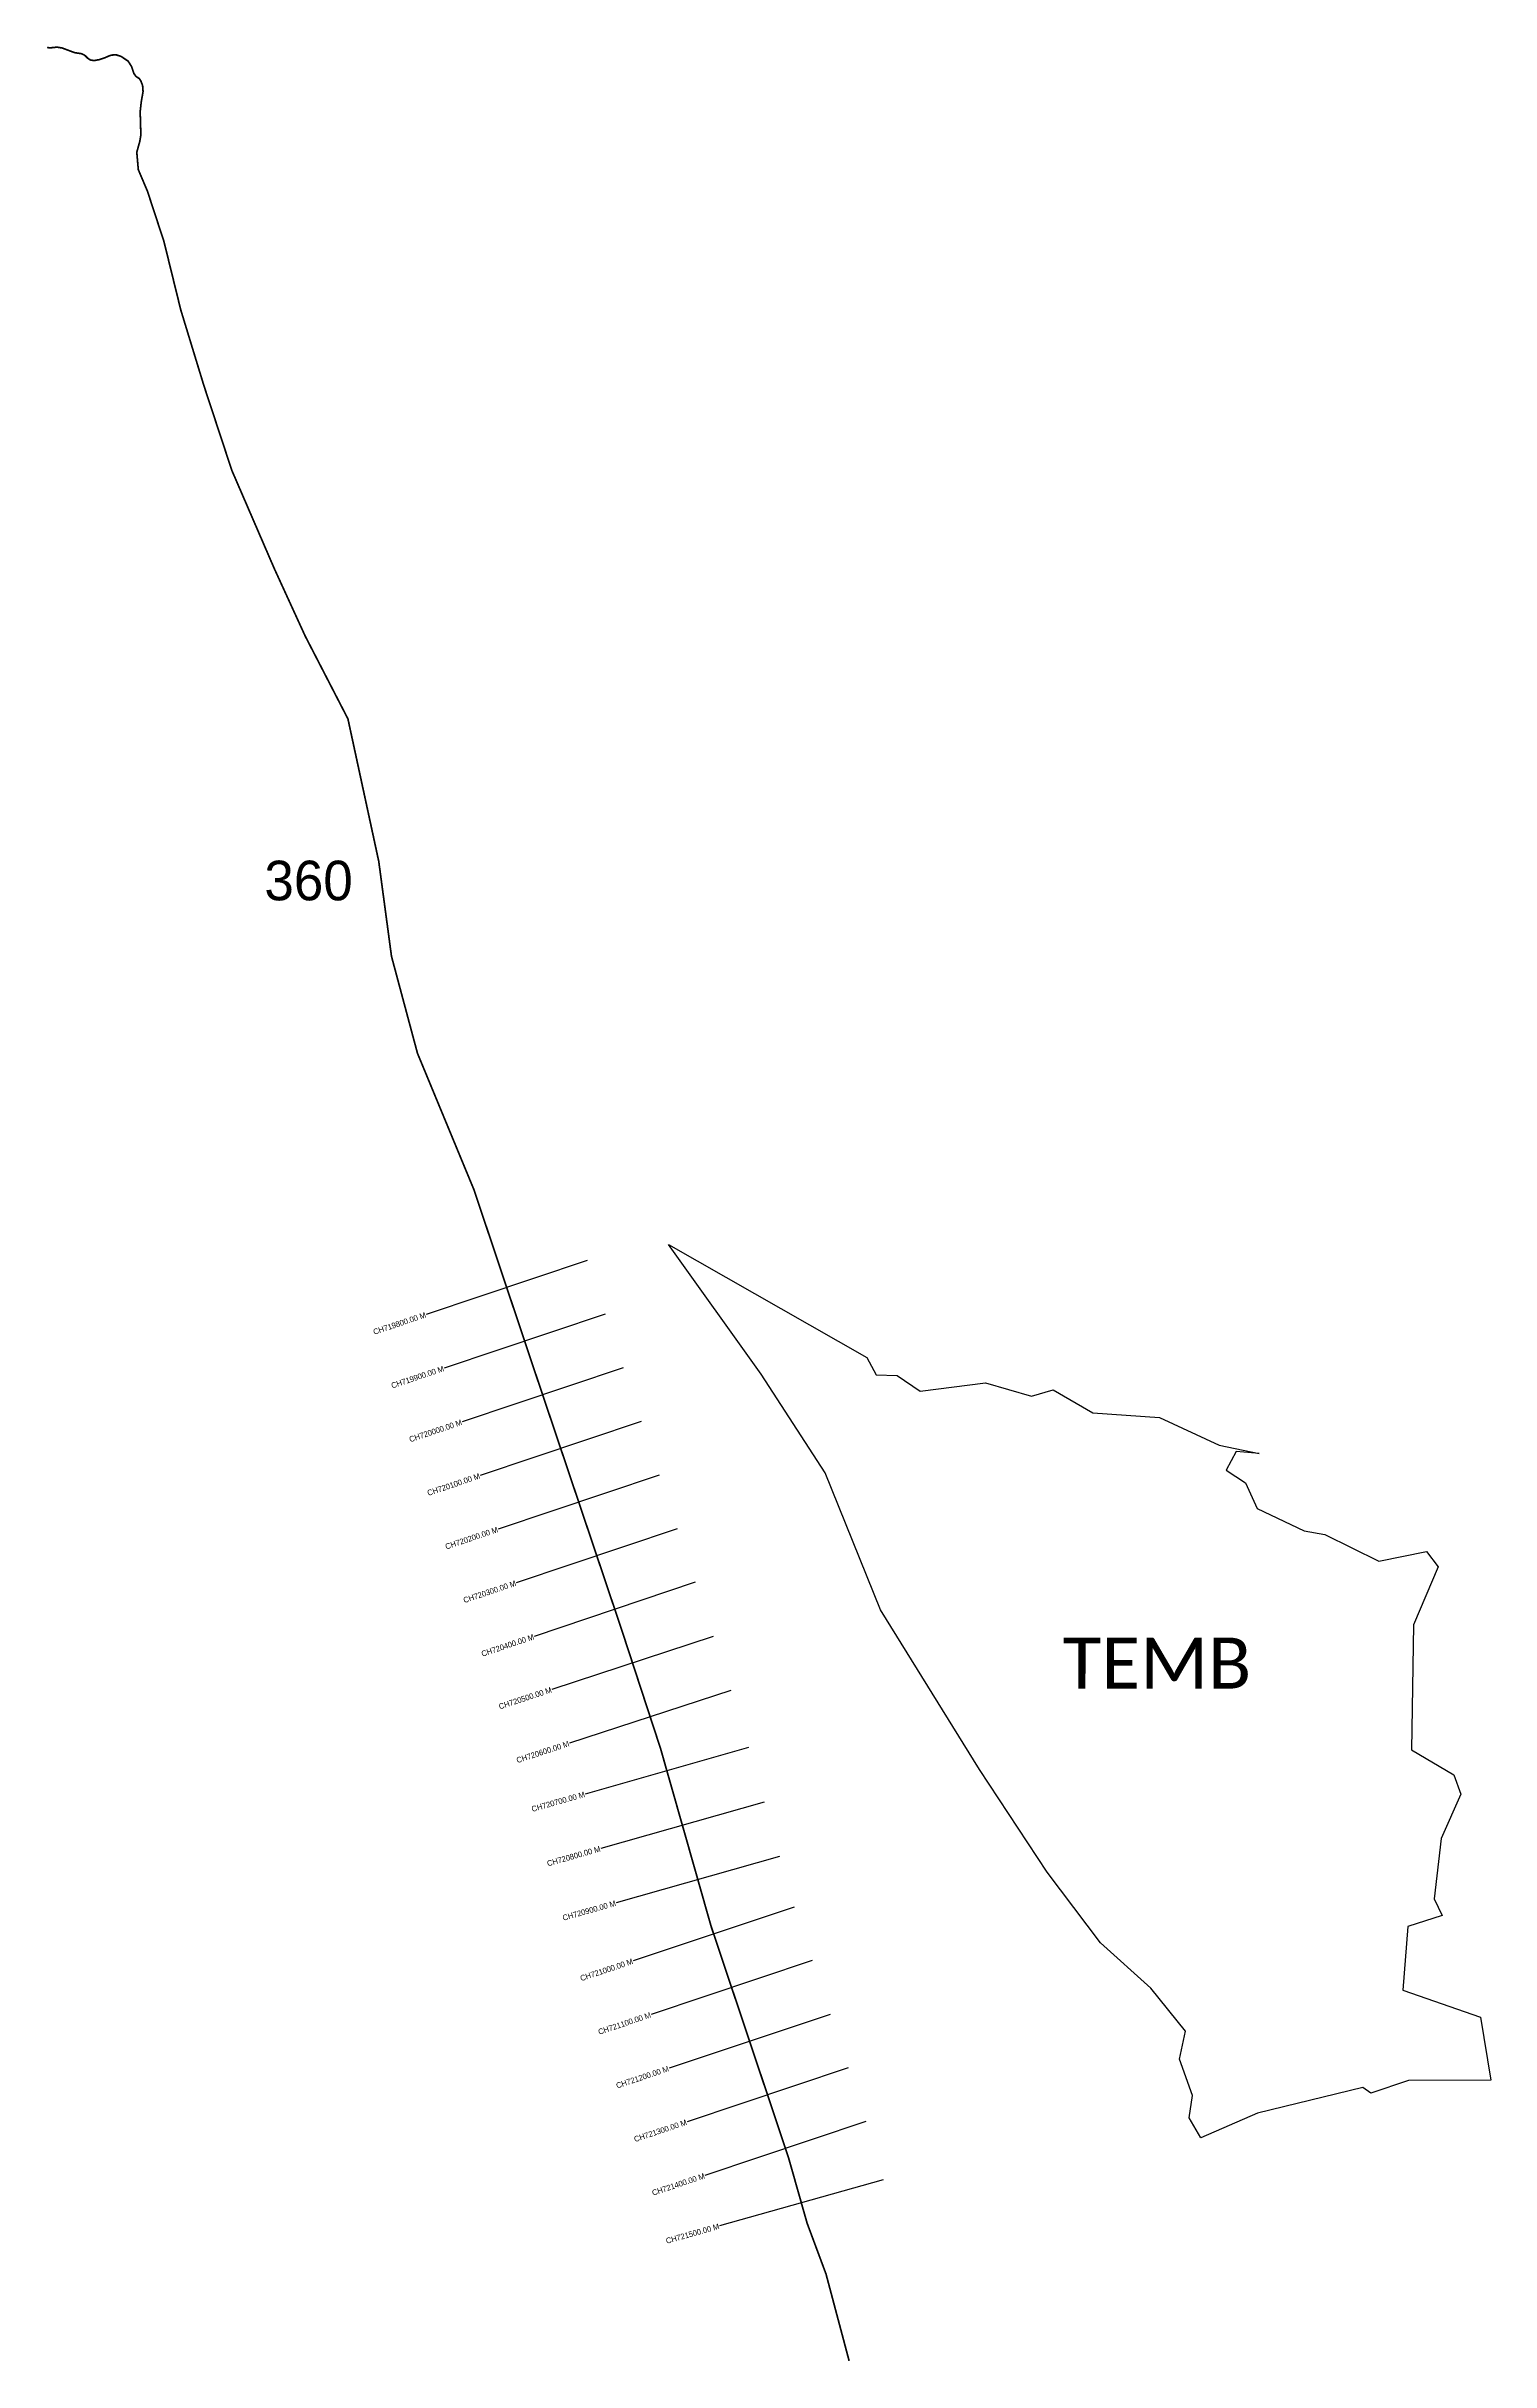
# Model space of a CAD drawing. Header units: metres. Extents: x 355286 to 357838, y 1743664 to 1747757.
import ezdxf
from ezdxf.enums import TextEntityAlignment as Align

# ---------------------------------------------------------------- set-up
doc = ezdxf.new("R2010")
doc.units = ezdxf.units.M
for name, color, linetype in [('CS', 134, 'Continuous'), ('CSMark', 6, 'Continuous'), ('NATURALLY PROTECTED', 3, 'Continuous'), ('VILLAGE NAME', 250, 'Continuous')]:
    doc.layers.add(name, color=color, linetype=linetype)

msp = doc.modelspace()

# ---------------------------------------------------------------- linework, layer by layer
at = {"color": 6}
for points in [[(357064.8, 1745382.3), (357134.9, 1745341.6), (357252.5, 1745333.4), (357358.1, 1745284.4), (357428.7, 1745269.4), (357388.2, 1745273.3), (357370.3, 1745240), (357404.8, 1745217.8), (357425.6, 1745172.5), (357508.7, 1745132.7), (357545, 1745126.5), (357640.4, 1745079.3), (357724.4, 1745096.2), (357745.1, 1745069), (357701.5, 1744966.6), (357698, 1744745.6), (357773, 1744701.6), (357785.3, 1744667.4), (357750.5, 1744588.8), (357738.3, 1744482.5), (357752, 1744453), (357691.6, 1744433.6), (357682.9, 1744320.7), (357820.3, 1744273.1), (357838, 1744161.9), (357693, 1744161), (357626.4, 1744138.6), (357612.3, 1744149.1), (357426.2, 1744103.7), (357325.8, 1744060.2), (357305.3, 1744095.2), (357311.3, 1744134.8), (357288.1, 1744198.9), (357298.8, 1744248.7), (357237.4, 1744324.4), (357148.8, 1744404.5), (357054.2, 1744529.3), (356934.9, 1744710.8), (356760, 1744993.4), (356661.7, 1745235.4), (356548.8, 1745409.6), (356385, 1745638.8), (356735.3, 1745439.5), (356751.8, 1745408.5), (356789.4, 1745407.6), (356829.7, 1745380), (356945, 1745394.4), (357026.7, 1745371.2)], [(357026.7, 1745371.2), (357064.8, 1745382.3)]]:
    msp.add_lwpolyline(points, dxfattribs=at)
at = {"layer": 'CS'}
for p, q in [((356241.5, 1745610.6), (355957, 1745515.3)), ((356273.2, 1745515.7), (355988.7, 1745420.5)), ((356304.9, 1745421.1), (356020.6, 1745325.5)), ((356336.8, 1745326.3), (356052.4, 1745230.7)), ((356368.6, 1745231.5), (356084.3, 1745135.9)), ((356400.5, 1745136.7), (356116.1, 1745041.1)), ((356432.4, 1745041.9), (356148, 1744946.4)), ((356464.1, 1744945.9), (356179, 1744852.5)), ((356495.3, 1744850.9), (356210.2, 1744757.5)), ((356526.6, 1744749.7), (356238, 1744667.6)), ((356553.9, 1744653.5), (356265.3, 1744571.5)), ((356581.2, 1744557.3), (356292.7, 1744475.3)), ((356607.2, 1744467.9), (356322.7, 1744372.7)), ((356638.9, 1744373.1), (356354.4, 1744277.9)), ((356670.7, 1744278.2), (356386.2, 1744183)), ((356702.4, 1744183.4), (356417.9, 1744088.2)), ((356734.1, 1744088.6), (356449.6, 1743993.4)), ((356764.2, 1743985.8), (356475.5, 1743904.1))]:
    msp.add_line(p, q, dxfattribs=at)
at = {"layer": 'NATURALLY PROTECTED', "const_width": 3, "flags": 128}
msp.add_lwpolyline([(355287.1, 1747755.2), (355291.5, 1747754.3), (355304.4, 1747755.6), (355313.5, 1747754.2), (355335.3, 1747746), (355342.9, 1747744.8), (355348.2, 1747744), (355353.8, 1747741), (355359.1, 1747735.8), (355364.2, 1747732.6), (355370.4, 1747732), (355379, 1747733.5), (355388.5, 1747736.6), (355397, 1747740.4), (355401.8, 1747741.7), (355409.2, 1747742), (355418, 1747739.1), (355430.3, 1747730.8), (355436.2, 1747721.4), (355440.3, 1747709.2), (355444.1, 1747703.9), (355449.9, 1747700.1), (355453, 1747695.3), (355455.8, 1747687.6), (355456.6, 1747677.1), (355453.5, 1747659.5), (355451.5, 1747641.9), (355452.7, 1747600.5), (355450.9, 1747589.4), (355445.5, 1747569.9), (355448.2, 1747539.1), (355464.3, 1747501.1), (355493.4, 1747412.5), (355523.3, 1747290.9), (355564, 1747157.6), (355613.5, 1747007.4), (355688.5, 1746833.9), (355743.1, 1746714.6), (355818.6, 1746568.3), (355873.1, 1746316.3), (355895.6, 1746148.5), (355941.5, 1745977.1), (356041.4, 1745735.7), (356154.2, 1745398.7), (356301.1, 1744961.8), (356371, 1744748.3), (356426, 1744555), (356460.3, 1744434.1), (356524.9, 1744241.2), (356597.2, 1744024.9), (356630, 1743909.2), (356663.5, 1743819.1), (356704.3, 1743665.7)], dxfattribs=at)

# ---------------------------------------------------------------- texts
at = {"insert": (355671, 1746317.5), "char_height": 70, "attachment_point": 1}
msp.add_mtext_dynamic_manual_height_columns('360', width=95.172, gutter_width=1, heights=[0], dxfattribs=at)
at = {"layer": 'CSMark'}
for s, rotation, p in [('CH719800.00 M', 18.509, (355956, 1745515)), ('CH719900.00 M', 18.509, (355987.8, 1745420.2)), ('CH720000.00 M', 18.5807, (356019.6, 1745325.2)), ('CH720100.00 M', 18.5807, (356051.5, 1745230.4)), ('CH720200.00 M', 18.5807, (356083.3, 1745135.6)), ('CH720300.00 M', 18.5807, (356115.2, 1745040.8)), ('CH720400.00 M', 18.5807, (356147.1, 1744946)), ('CH720500.00 M', 18.1375, (356178.1, 1744852.2)), ('CH720600.00 M', 18.1375, (356209.2, 1744757.2)), ('CH720700.00 M', 15.8705, (356237, 1744667.4)), ('CH720800.00 M', 15.8705, (356264.4, 1744571.2)), ('CH720900.00 M', 15.8705, (356291.7, 1744475)), ('CH721000.00 M', 18.4986, (356321.8, 1744372.4)), ('CH721100.00 M', 18.4986, (356353.5, 1744277.6)), ('CH721200.00 M', 18.4986, (356385.2, 1744182.7)), ('CH721300.00 M', 18.4986, (356416.9, 1744087.9)), ('CH721400.00 M', 18.4986, (356448.7, 1743993.1)), ('CH721500.00 M', 15.7926, (356474.5, 1743903.9))]:
    msp.add_text(s, height=10, rotation=rotation, dxfattribs=at).set_placement(p, align=Align.MIDDLE_RIGHT)
at = {"layer": 'VILLAGE NAME', "insert": (357081.5, 1744944.3), "char_height": 90.109, "attachment_point": 1, "rotation": 359.9793}
msp.add_mtext_dynamic_manual_height_columns('{\\fCalibri|b0|i0|c0|p34;TEMB}', width=889.174, gutter_width=450.5, heights=[0], dxfattribs=at)

doc.saveas('drawing.dxf')
